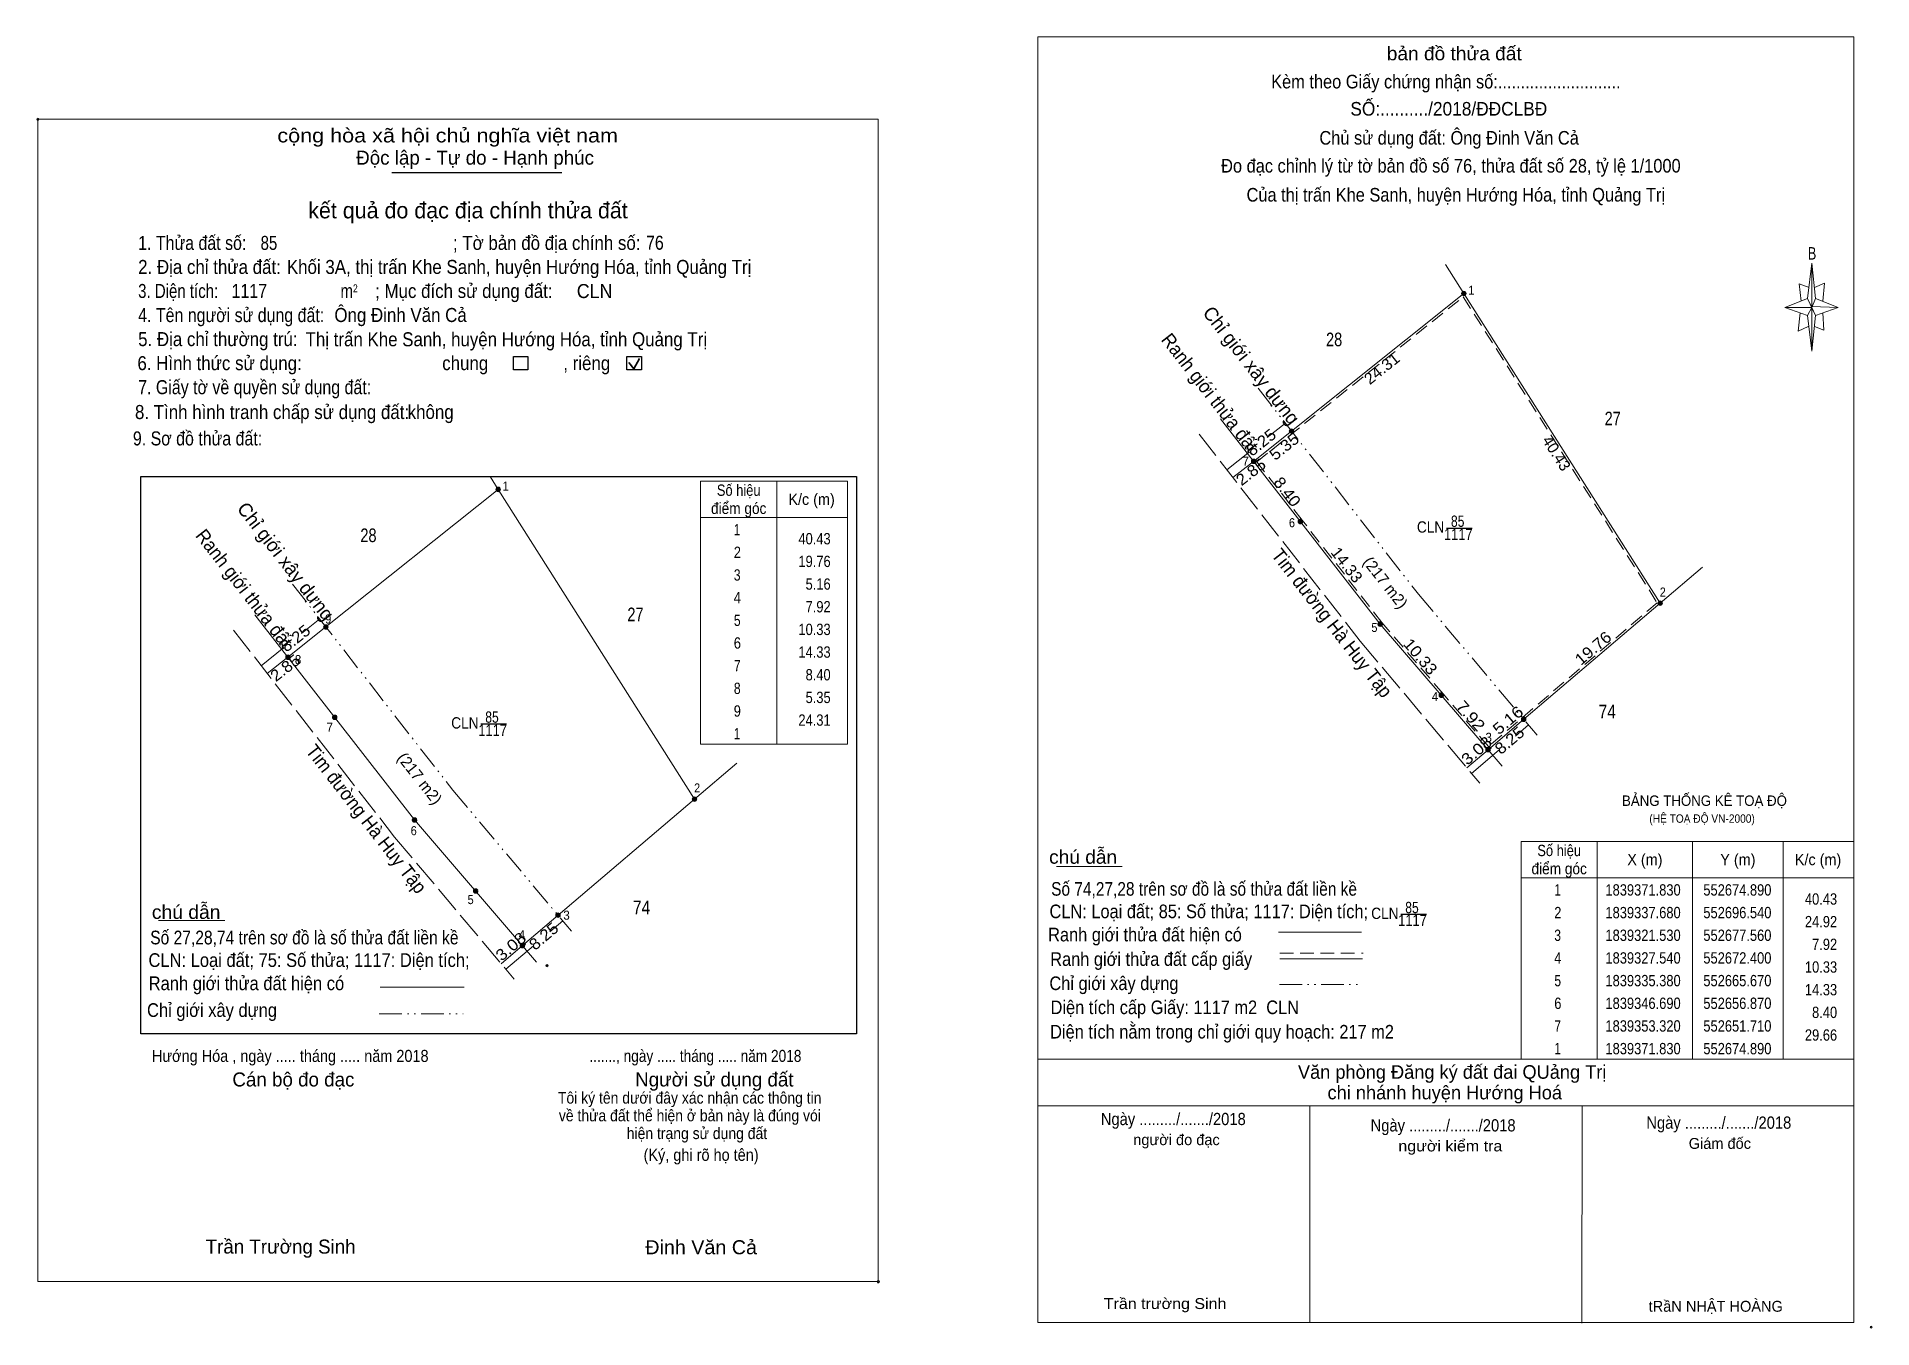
# Model space of a CAD drawing. Header units: metres. Extents: x 552287 to 552942, y 1839234 to 1839444.
# Drawn here: x 552286.6 to 552489, y 1839302.1 to 1839444.5 of the extents above; entities that cross this region are included whole.
import ezdxf
from ezdxf.enums import TextEntityAlignment as Align

# ---------------------------------------------------------------- set-up
doc = ezdxf.new("R2010")
doc.units = ezdxf.units.M
doc.header["$LTSCALE"] = 0.5
doc.header["$PDMODE"] = 32
doc.header["$PDSIZE"] = 0.25
for name, pattern in [('DASH_DOUBLE_DOT', [9.2, 5, -1.2, 0.3, -1.2, 0.3, -1.2]), ('LONG_DASHED', [7.5, 6, -1.5]), ('MEDIUM_DASHED', [4.5, 3, -1.5])]:
    doc.linetypes.add(name, pattern=pattern)
for name, color, linetype, lineweight in [('1', 7, 'MEDIUM_DASHED', 13), ('10', 7, 'Continuous', 13), ('13', 7, 'Continuous', 25), ('17', 7, 'Continuous', 13), ('2', 7, 'Continuous', 13), ('22', 7, 'Continuous', 13), ('23', 7, 'Continuous', 13), ('28', 7, 'Continuous', 13), ('4', 7, 'Continuous', 25), ('5', 7, 'Continuous', 13), ('6', 7, 'Continuous', 13), ('63', 7, 'Continuous', 13)]:
    doc.layers.add(name, color=color, linetype=linetype, lineweight=lineweight)

msp = doc.modelspace()

# ---------------------------------------------------------------- texts
at = {"layer": '1'}
for s, height, width, p in [('BẢNG THỐNG KÊ TOẠ ĐỘ ', 1.15, 0.95, (552461.43, 1839359.68)), ('(HỆ TOẠ ĐỘ VN-2000)', 0.93, 0.9, (552464.44, 1839357.82))]:
    msp.add_text(s, height=height, dxfattribs=dict(at, width=width)).set_placement(p)
at = {"layer": '13', "width": 0.9}
msp.add_text('CLN ', height=1.25, dxfattribs=at).set_placement((552335.76, 1839368.21), align=Align.RIGHT)
at = {"layer": '13'}
for s, width, p in [('85', 0.8, (552336.83, 1839368.85)), ('1117', 0.85, (552336.895, 1839367.4))]:
    msp.add_text(s, height=1.25, dxfattribs=dict(at, width=width)).set_placement(p, align=Align.CENTER)
at = {"layer": '2'}
for s, height, width, p in [('cộng hòa xã hội chủ nghĩa việt nam', 1.547, 1.15, (552313.16, 1839432.84)), ('1. Thửa đất số:', 1.547, 0.85, (552297.81, 1839420.99)), ('85', 1.547, 0.8, (552311.31, 1839420.99)), ('; Tờ bản đồ địa chính số:', 1.547, 0.9, (552332.52, 1839420.99)), ('76', 1.547, 0.85, (552353.81, 1839421.01)), ('2. Địa chỉ thửa đất:', 1.547, 0.9, (552297.81, 1839418.34)), ('Khối 3A, thị trấn Khe Sanh, huyện Hướng Hóa, tỉnh Quảng Trị', 1.547, 0.9, (552314.21, 1839418.34)), ('3. Diện tích:', 1.547, 0.8, (552297.81, 1839415.69)), ('; Mục đích sử dụng đất:', 1.547, 0.9, (552323.94, 1839415.69)), ('1117', 1.547, 0.85, (552308.11, 1839415.69)), ('m', 1.547, 0.8, (552320.12, 1839415.69)), ('2', 0.8837, 0.8, (552321.5, 1839416.31)), (' CLN', 1.547, 0.95, (552345.63, 1839415.68)), ('4. Tên người sử dụng đất:', 1.547, 0.85, (552297.81, 1839413.03)), ('Ông Đinh Văn Cả', 1.547, 0.9, (552319.45, 1839413.04)), ('5. Địa chỉ thường trú:', 1.547, 0.9, (552297.81, 1839410.38)), ('Thị trấn Khe Sanh, huyện Hướng Hóa, tỉnh Quảng Trị', 1.547, 0.9, (552316.27, 1839410.36)), ('6. Hình thức sử dụng:', 1.547, 0.9, (552297.73, 1839407.73)), ('chung                , riêng', 1.547, 0.9, (552331.34, 1839407.73)), ('7. Giấy tờ về quyền sử dụng đất:', 1.547, 0.85, (552297.81, 1839405.08)), ('8. Tình hình tranh chấp sử dụng đất: ', 1.547, 0.9, (552297.46, 1839402.34)), ('không', 1.547, 0.9, (552327.53, 1839402.35)), ('9. Sơ đồ thửa đất:', 1.547, 0.85, (552297.23, 1839399.43)), ('Hướng Hóa , ngày ..... tháng ..... năm 2018', 1.326, 0.9, (552299.33, 1839331.45)), ('......., ngày ..... tháng ..... năm 2018', 1.326, 0.85, (552347.57, 1839331.45)), ('(Ký, ghi rõ họ tên)', 1.326, 0.9, (552353.54, 1839320.54)), ('Đinh Văn Cả', 1.547, 1.05, (552353.73, 1839310.24))]:
    msp.add_text(s, height=height, dxfattribs=dict(at, width=width)).set_placement(p)
for s, p in [('Độc lập - Tự do - Hạnh phúc', (552321.85, 1839430.39)), ('Cán bộ đo đạc', (552308.2, 1839328.74)), ('Người sử dụng đất', (552352.61, 1839328.74)), ('Trần Trường Sinh', (552305.25, 1839310.31))]:
    msp.add_text(s, height=1.547, dxfattribs=at).set_placement(p)
for s, height, p in [('kết quả đo đạc địa chính thửa đất', 1.768, (552334.18, 1839424.47)), ('.', 0.442, (552379.3914, 1839306.96))]:
    msp.add_text(s, height=height, dxfattribs=at).set_placement(p, align=Align.CENTER)
for s, height, width, p in [(' 1', 1, 0.9, (552445.15, 1839416.05)), (' 7', 1, 0.95, (552420.29, 1839397.2)), (' 6', 1, 0.9, (552425.37, 1839390.41)), ('CLN ', 1.25, 0.9, (552442.24, 1839389.81)), (' 2', 1, 0.9, (552466.26, 1839382.76)), (' 5', 1, 0.9, (552434.46, 1839378.86)), (' 4', 1, 0.95, (552441.16, 1839371.24)), (' 3', 1, 0.95, (552447.08, 1839366.74))]:
    msp.add_text(s, height=height, dxfattribs=dict(at, width=width)).set_placement(p, align=Align.RIGHT)
for s, height, rotation, p in [('Chỉ giới xây dựng', 1.5, 307.9, (552419.9686, 1839407.7957)), ('40.43', 1.25, 302.373, (552453.6867, 1839398.2396)), ('(217 m2)', 1.25, 308.238, (552434.8498, 1839383.9218))]:
    msp.add_text(s, height=height, rotation=rotation, dxfattribs=at).set_placement(p, align=Align.CENTER)
for s, height, rotation, width, p in [('Ranh giới thửa đất', 1.5, 307.9, 0.95, (552415.4065, 1839404.7957)), ('24.31', 1.25, 38.605, 1.05, (552435.3301, 1839407.4273)), ('8.25', 1.25, 38.601, 1.1, (552422.0251, 1839399.2796)), ('5.35', 1.25, 38.626, 1.1, (552424.5699, 1839398.8145)), ('2.85', 1.25, 37.875, 1.1, (552420.8863, 1839396.0082)), ('8.40', 1.25, 307.893, 1.1, (552424.0244, 1839393.9339)), ('Tim đường Hà Huy Tập', 1.5, 307.896, 0.95, (552428.8657, 1839379.3857)), ('14.33', 1.25, 307.886, 1.05, (552430.5937, 1839385.8788)), ('8.25', 1.25, 38.601, 1.1, (552315.5451, 1839377.6796)), ('19.76', 1.25, 40.381, 1.1, (552458.6451, 1839376.5982)), ('10.33', 1.25, 310.643, 1.1, (552438.729, 1839375.7421)), ('7.92', 1.25, 310.648, 1.15, (552444.2746, 1839369.2071)), ('5.16', 1.25, 40.445, 1.15, (552449.2596, 1839368.6527)), ('3.08', 1.25, 40.642, 1.15, (552445.7879, 1839365.3014)), ('8.25', 1.25, 40.381, 1.1, (552449.4351, 1839366.4275)), ('8.25', 1.25, 40.381, 1.1, (552342.9351, 1839344.8375))]:
    msp.add_text(s, height=height, rotation=rotation, dxfattribs=dict(at, width=width)).set_placement(p, align=Align.CENTER)
for s, height, width, p in [('28', 1.5, 0.8, (552429.685, 1839410.37)), ('27', 1.5, 0.8, (552460.405, 1839401.65)), ('85', 1.25, 0.8, (552443.31, 1839390.45)), ('1117', 1.25, 0.85, (552443.375, 1839389)), ('74', 1.5, 0.85, (552459.8, 1839369.33)), ('Tôi ký tên dưới đây xác nhận các thông tin', 1.278, 0.9, (552358.625, 1839326.85)), ('về thửa đất thể hiện ở bản này là đúng vói', 1.278, 0.9, (552358.645, 1839324.9)), ('hiện trạng sử dụng đất', 1.278, 0.9, (552359.425, 1839322.94))]:
    msp.add_text(s, height=height, dxfattribs=dict(at, width=width)).set_placement(p, align=Align.CENTER)
at = {"layer": '23', "width": 0.8}
for s, p in [('28', (552323.205, 1839388.77)), ('27', (552352.645, 1839380.05))]:
    msp.add_text(s, height=1.5, dxfattribs=at).set_placement(p, align=Align.CENTER)
at = {"layer": '23'}
for s, rotation, width, p in [('2.85', 37.875, 1.1, (552314.4063, 1839374.4083)), ('3.08', 40.642, 1.15, (552339.3079, 1839343.7014))]:
    msp.add_text(s, height=1.25, rotation=rotation, dxfattribs=dict(at, width=width)).set_placement(p, align=Align.CENTER)
at = {"layer": '28'}
msp.add_text('Chỉ giới xây dựng', height=1.5, rotation=307.9, dxfattribs=at).set_placement((552313.4886, 1839386.1957), align=Align.CENTER)
at = {"layer": '28', "width": 0.95}
for s, rotation, p in [('Ranh giới thửa đất', 307.9, (552308.9265, 1839383.1957)), ('Tim đường Hà Huy Tập', 307.896, (552322.3858, 1839357.7856))]:
    msp.add_text(s, height=1.5, rotation=rotation, dxfattribs=at).set_placement(p, align=Align.CENTER)
at = {"layer": '4', "width": 0.9}
msp.add_text('CLN ', height=1.25, dxfattribs=at).set_placement((552437.2, 1839347.21), align=Align.RIGHT)
at = {"layer": '4'}
for s, width, p in [('85', 0.8, (552438.27, 1839347.85)), ('1117', 0.85, (552438.325, 1839346.44))]:
    msp.add_text(s, height=1.25, dxfattribs=dict(at, width=width)).set_placement(p, align=Align.CENTER)
at = {"layer": '5'}
for s, height, width, p in [('bản đồ thửa đất', 1.5, 1.05, (552442.93, 1839441.9)), ('Kèm theo Giấy chứng nhận số:...........................', 1.5, 0.9, (552442.01, 1839438.8)), ('SỐ:........../2018/ĐĐCLBĐ', 1.5, 0.95, (552442.33, 1839435.8)), ('Chủ sử dụng đất: Ông Đinh Văn Cả', 1.5, 0.9, (552442.365, 1839432.6)), ('Đo đạc chỉnh lý từ tờ bản đồ số 76, thửa đất số 28, tỷ lệ 1/1000 ', 1.5, 0.9, (552442.81, 1839429.52)), ('Của thị trấn Khe Sanh, huyện Hướng Hóa, tỉnh Quảng Trị', 1.5, 0.9, (552443.1, 1839426.32)), ('B', 1.378, 0.75, (552482.39, 1839419.92))]:
    msp.add_text(s, height=height, dxfattribs=dict(at, width=width)).set_placement(p, align=Align.CENTER)
at = {"layer": '6'}
for s, height, width, p in [('chú dẫn', 1.5, 1.05, (552398.26, 1839353.3)), ('Số 74,27,28 trên sơ đồ là số thửa đất liền kề', 1.5, 0.85, (552398.48, 1839349.78)), ('chú dẫn', 1.514, 1.05, (552299.32, 1839347.22)), ('CLN: Loại đất; 85: Số thửa; 1117: Diện tích;', 1.5, 0.9, (552398.3, 1839347.3)), ('Số 27,28,74 trên sơ đồ là số thửa đất liền kề', 1.512, 0.85, (552299.14, 1839344.41)), ('Ranh giới thửa đất hiện có ', 1.5, 0.9, (552398.15, 1839344.74)), ('CLN: Loại đất; 75: Số thửa; 1117: Diện tích;', 1.512, 0.9, (552298.95, 1839341.92)), ('Ranh giới thửa đất cấp giấy', 1.5, 0.9, (552398.38, 1839342.04)), ('Ranh giới thửa đất hiện có ', 1.514, 0.9, (552298.97, 1839339.36)), ('Chỉ giới xây dựng', 1.5, 0.9, (552398.29, 1839339.37)), ('Diện tích cấp Giấy: 1117 m2  CLN', 1.5, 0.9, (552398.42, 1839336.72)), ('Chỉ giới xây dựng', 1.51, 0.9, (552298.79, 1839336.41)), ('Diện tích nằm trong chỉ giới quy hoạch: 217 m2', 1.5, 0.9, (552398.37, 1839334.03))]:
    msp.add_text(s, height=height, dxfattribs=dict(at, width=width)).set_placement(p)
for s, height, p in [(' Văn phòng Đăng ký đất đai QUảng Trị', 1.5, (552442.42, 1839329.59)), ('chi nhánh huyện Hướng Hoá', 1.5, (552441.885, 1839327.32)), ('người đo đạc', 1.2, (552412.305, 1839322.27)), ('Giám đốc', 1.2, (552472.215, 1839321.86)), ('tRầN NHẬT HOÀNG', 1.2, (552471.765, 1839303.9))]:
    msp.add_text(s, height=height, dxfattribs=at).set_placement(p, align=Align.CENTER)
for s, height, width, p in [('Ngày ........./......./2018', 1.35, 0.9, (552411.95, 1839324.48)), ('Ngày ........./......./2018', 1.35, 0.9, (552441.7, 1839323.78)), ('Ngày ........./......./2018', 1.35, 0.9, (552472.1, 1839324.08)), ('người kiểm tra', 1.2, 1.1, (552442.5, 1839321.58)), ('Trần trường Sinh', 1.2, 1.1, (552411.045, 1839304.2))]:
    msp.add_text(s, height=height, dxfattribs=dict(at, width=width)).set_placement(p, align=Align.CENTER)
at = {"layer": '63'}
for s, height, width, p in [(' 1', 1, 0.9, (552338.67, 1839394.45)), ('40.43', 1.25, 0.85, (552374.17, 1839388.52)), ('19.76', 1.25, 0.85, (552374.17, 1839386.02)), ('5.16', 1.25, 0.85, (552374.17, 1839383.52)), ('7.92', 1.25, 0.85, (552374.17, 1839381.02)), (' 9', 1, 0.9, (552319.1, 1839379.79)), ('10.33', 1.25, 0.85, (552374.17, 1839378.52)), ('14.33', 1.25, 0.85, (552374.17, 1839376.02)), (' 8', 1, 0.95, (552315.8, 1839375.31)), ('8.40', 1.25, 0.85, (552374.17, 1839373.52)), ('5.35', 1.25, 0.85, (552374.17, 1839371.02)), (' 7', 1, 0.95, (552319.29, 1839367.85)), ('24.31', 1.25, 0.85, (552374.17, 1839368.52)), (' 2', 1, 0.9, (552359.78, 1839361.16)), (' 6', 1, 0.9, (552328.53, 1839356.45)), (' 5', 1, 0.9, (552334.81, 1839348.85)), ('40.43', 1.25, 0.85, (552485.15, 1839348.79)), (' 3', 1, 0.95, (552345.4, 1839347.13)), ('24.92', 1.25, 0.85, (552485.15, 1839346.29)), (' 4', 1, 0.95, (552340.47, 1839344.97)), ('7.92', 1.25, 0.85, (552485.15, 1839343.79)), ('10.33', 1.25, 0.85, (552485.15, 1839341.29)), ('14.33', 1.25, 0.85, (552485.15, 1839338.79)), ('8.40', 1.25, 0.85, (552485.15, 1839336.29)), ('29.66', 1.25, 0.85, (552485.15, 1839333.79))]:
    msp.add_text(s, height=height, dxfattribs=dict(at, width=width)).set_placement(p, align=Align.RIGHT)
for s, height, width, p in [('Số hiệu', 1.25, 0.85, (552364.03, 1839393.87)), ('điểm góc', 1.25, 0.9, (552364.03, 1839391.87)), ('K/c (m)', 1.25, 0.95, (552372.065, 1839392.87)), (' 1', 1.25, 0.75, (552363.68, 1839389.52)), (' 2', 1.25, 0.85, (552363.685, 1839387.02)), (' 3', 1.25, 0.8, (552363.675, 1839384.52)), (' 4', 1.25, 0.85, (552363.68, 1839382.02)), (' 5', 1.25, 0.8, (552363.685, 1839379.52)), (' 6', 1.25, 0.85, (552363.685, 1839377.02)), (' 7', 1.25, 0.8, (552363.685, 1839374.52)), (' 8', 1.25, 0.8, (552363.685, 1839372.02)), (' 9', 1.25, 0.85, (552363.68, 1839369.52)), (' 1', 1.25, 0.75, (552363.68, 1839367.02)), ('Số hiệu', 1.25, 0.85, (552454.5, 1839354.14)), ('điểm góc', 1.25, 0.9, (552454.5, 1839352.14)), ('X (m)', 1.25, 0.95, (552463.95, 1839353.14)), ('Y (m)', 1.25, 0.95, (552474.205, 1839353.14)), ('K/c (m)', 1.25, 0.95, (552483.045, 1839353.14)), (' 1', 1.25, 0.75, (552454.15, 1839349.79)), ('1839371.830', 1.25, 0.85, (552463.75, 1839349.79)), ('552674.890', 1.25, 0.85, (552474.15, 1839349.79)), ('74', 1.5, 0.85, (552353.32, 1839347.73)), (' 2', 1.25, 0.85, (552454.155, 1839347.29)), ('1839337.680', 1.25, 0.85, (552463.75, 1839347.29)), ('552696.540', 1.25, 0.85, (552474.15, 1839347.29)), (' 3', 1.25, 0.8, (552454.145, 1839344.79)), ('1839321.530', 1.25, 0.85, (552463.75, 1839344.79)), ('552677.560', 1.25, 0.85, (552474.15, 1839344.79)), (' 4', 1.25, 0.85, (552454.15, 1839342.29)), ('1839327.540', 1.25, 0.85, (552463.75, 1839342.29)), ('552672.400', 1.25, 0.85, (552474.15, 1839342.29)), (' 5', 1.25, 0.8, (552454.155, 1839339.79)), ('1839335.380', 1.25, 0.85, (552463.75, 1839339.79)), ('552665.670', 1.25, 0.85, (552474.15, 1839339.79)), (' 6', 1.25, 0.85, (552454.155, 1839337.29)), ('1839346.690', 1.25, 0.85, (552463.75, 1839337.29)), ('552656.870', 1.25, 0.85, (552474.15, 1839337.29)), (' 7', 1.25, 0.8, (552454.155, 1839334.79)), ('1839353.320', 1.25, 0.85, (552463.75, 1839334.79)), ('552651.710', 1.25, 0.85, (552474.15, 1839334.79)), (' 1', 1.25, 0.75, (552454.15, 1839332.29)), ('1839371.830', 1.25, 0.85, (552463.75, 1839332.29)), ('552674.890', 1.25, 0.85, (552474.15, 1839332.29))]:
    msp.add_text(s, height=height, dxfattribs=dict(at, width=width)).set_placement(p, align=Align.CENTER)
msp.add_text('(217 m2)', height=1.25, rotation=308.238, dxfattribs=at).set_placement((552328.3698, 1839362.3218), align=Align.CENTER)

# ---------------------------------------------------------------- hatches: boundary and pattern name
at = {"layer": '2'}
for points in [[(552444.24, 1839416.18, 1), (552443.74, 1839416.18, 1)], [(552425.2419, 1839401.0079, 1), (552424.7419, 1839401.0079, 1)], [(552421.06, 1839397.67, 1), (552420.56, 1839397.67, 1)], [(552426.22, 1839391.04, 1), (552425.72, 1839391.04, 1)], [(552465.89, 1839382.03, 1), (552465.39, 1839382.03, 1)], [(552435.02, 1839379.73, 1), (552434.52, 1839379.73, 1)], [(552314.58, 1839376.07, 1), (552314.08, 1839376.07, 1)], [(552441.75, 1839371.89, 1), (552441.25, 1839371.89, 1)], [(552319.74, 1839369.44, 1), (552319.24, 1839369.44, 1)], [(552450.8403, 1839369.2273, 1), (552450.3403, 1839369.2273, 1)], [(552446.91, 1839365.88, 1), (552446.41, 1839365.88, 1)], [(552328.54, 1839358.13, 1), (552328.04, 1839358.13, 1)], [(552335.27, 1839350.29, 1), (552334.77, 1839350.29, 1)], [(552340.43, 1839344.28, 1), (552339.93, 1839344.28, 1)]]:
    msp.add_hatch(color=256, dxfattribs=at).paths.add_polyline_path(points)
at = {"layer": '63'}
for points in [[(552337.76, 1839394.58, 1), (552337.26, 1839394.58, 1)], [(552318.7619, 1839379.4079, 1), (552318.2619, 1839379.4079, 1)], [(552359.41, 1839360.43, 1), (552358.91, 1839360.43, 1)], [(552344.3603, 1839347.6273, 1), (552343.8603, 1839347.6273, 1)]]:
    msp.add_hatch(color=256, dxfattribs=at).paths.add_polyline_path(points)

# ---------------------------------------------------------------- linework, layer by layer
at = {"layer": '10'}
msp.add_line((552337.51, 1839394.58), (552359.16, 1839360.43), dxfattribs=at)
for points in [[(552314.33, 1839376.07), (552318.51, 1839379.41), (552337.51, 1839394.58)], [(552340.18, 1839344.28), (552344.11, 1839347.63), (552359.16, 1839360.43)]]:
    msp.add_lwpolyline(points, dxfattribs=at)
at = {"layer": '13'}
msp.add_line((552335.61, 1839368.72), (552338.42, 1839368.72), dxfattribs=at)
at = {"layer": '17'}
for p, q in [((552399.06, 1839352.98), (552406.3, 1839352.98)), ((552300.05, 1839347.04), (552307.36, 1839347.04)), ((552397, 1839302.7), (552397.02, 1839326.61)), ((552427, 1839302.68), (552427.02, 1839326.58)), ((552457, 1839302.65), (552457.02, 1839326.56))]:
    msp.add_line(p, q, dxfattribs=at)
at = {"layer": '2', "lineweight": 25}
for p, q in [((552325.78, 1839429.51), (552344.52, 1839429.51)), ((552298.12, 1839396), (552377.01, 1839396)), ((552377.01, 1839396), (552377.01, 1839334.53)), ((552442.09, 1839390.32), (552444.9, 1839390.32))]:
    msp.add_line(p, q, dxfattribs=at)
at = {"layer": '2'}
for p, q in [((552441.97, 1839419.37), (552443.99, 1839416.18)), ((552443.99, 1839416.18), (552465.64, 1839382.03)), ((552422.3, 1839400.29), (552424.31, 1839401.89)), ((552417.86, 1839396.74), (552420.35, 1839398.73)), ((552418.52, 1839395.89), (552420.81, 1839397.67)), ((552470.3, 1839385.99), (552465.64, 1839382.03)), ((552315.82, 1839378.69), (552317.83, 1839380.29)), ((552311.38, 1839375.14), (552313.87, 1839377.13)), ((552449.67, 1839367.38), (552451.12, 1839368.61)), ((552444.32, 1839363.87), (552446.66, 1839365.88)), ((552447.87, 1839365.85), (552444.83, 1839363.27))]:
    msp.add_line(p, q, dxfattribs=at)
at = {"layer": '2', "lineweight": 35}
for p, q in [((552351.92, 1839408.56), (552352.45, 1839407.87)), ((552352.45, 1839407.87), (552353.09, 1839409.02))]:
    msp.add_line(p, q, dxfattribs=at)
at = {"layer": '2'}
msp.add_lwpolyline([(552286.75, 1839435.39), (552379.42, 1839435.39), (552379.42, 1839307.22), (552286.75, 1839307.22)], close=True, dxfattribs=at)
for points in [[(552420.81, 1839397.67), (552424.99, 1839401.01), (552443.99, 1839416.18)], [(552448.23, 1839364.05), (552434.77, 1839379.73), (552417.16, 1839402.35)], [(552446.66, 1839365.88), (552450.59, 1839369.23), (552465.64, 1839382.03)]]:
    msp.add_lwpolyline(points, dxfattribs=at)
at = {"layer": '2', "linetype": 'MEDIUM_DASHED'}
msp.add_lwpolyline([(552443.93, 1839415.81), (552465.31, 1839382.08), (552446.69, 1839366.23), (552441.69, 1839372.05), (552434.96, 1839379.89), (552426.17, 1839391.19), (552421.16, 1839397.63)], close=True, dxfattribs=at)
at = {"layer": '2', "lineweight": 25}
for points in [[(552339.19, 1839409.24), (552340.78, 1839409.24), (552340.78, 1839407.76), (552339.19, 1839407.76)], [(552351.71, 1839409.24), (552353.3, 1839409.24), (552353.3, 1839407.76), (552351.71, 1839407.76)]]:
    msp.add_lwpolyline(points, close=True, dxfattribs=at)
at = {"layer": '2', "linetype": 'DASH_DOUBLE_DOT'}
msp.add_lwpolyline([(552421.31, 1839405.74), (552438.98, 1839383.03), (552452.06, 1839367.48)], dxfattribs=at)
at = {"layer": '2', "linetype": 'LONG_DASHED'}
msp.add_lwpolyline([(552414.8, 1839400.67), (552432.57, 1839377.84), (552445.75, 1839362.17)], dxfattribs=at)
at = {"layer": '2', "lineweight": 25}
msp.add_lwpolyline([(552377.01, 1839334.53), (552298.12, 1839334.53), (552298.12, 1839396)], dxfattribs=at)
at = {"layer": '2'}
for centre in [(552443.99, 1839416.18), (552424.9919, 1839401.0079), (552465.64, 1839382.03), (552450.5903, 1839369.2273)]:
    msp.add_circle(centre, 0.25, dxfattribs=at)
at = {"layer": '2', "linetype": 'MEDIUM_DASHED'}
for centre in [(552420.81, 1839397.67), (552425.97, 1839391.04), (552434.77, 1839379.73), (552314.33, 1839376.07), (552441.5, 1839371.89), (552319.49, 1839369.44), (552446.66, 1839365.88), (552328.29, 1839358.13), (552335.02, 1839350.29), (552340.18, 1839344.28)]:
    msp.add_circle(centre, 0.25, dxfattribs=at)
at = {"layer": '2'}
for p in [(552286.75, 1839435.39), (552446.86, 1839366.06), (552342.9, 1839342.05), (552379.42, 1839307.22)]:
    msp.add_point(p, dxfattribs=at)
at = {"layer": '22', "linetype": 'LONG_DASHED'}
msp.add_lwpolyline([(552308.32, 1839379.07), (552326.09, 1839356.24), (552339.27, 1839340.57)], dxfattribs=at)
at = {"layer": '23'}
for p, q in [((552336.61, 1839396), (552337.51, 1839394.58)), ((552363.82, 1839364.39), (552359.16, 1839360.43))]:
    msp.add_line(p, q, dxfattribs=at)
msp.add_lwpolyline([(552341.75, 1839342.45), (552328.29, 1839358.13), (552310.68, 1839380.75)], dxfattribs=at)
msp.add_point((552340.38, 1839344.46), dxfattribs=at)
at = {"layer": '28'}
for p, q in [((552315.82, 1839378.69), (552317.83, 1839380.29)), ((552311.38, 1839375.14), (552313.87, 1839377.13)), ((552312.04, 1839374.29), (552314.33, 1839376.07)), ((552344.64, 1839347.01), (552343.19, 1839345.78)), ((552337.84, 1839342.27), (552340.18, 1839344.28)), ((552341.39, 1839344.25), (552338.35, 1839341.67))]:
    msp.add_line(p, q, dxfattribs=at)
at = {"layer": '28', "linetype": 'DASH_DOUBLE_DOT'}
msp.add_lwpolyline([(552314.83, 1839384.14), (552332.5, 1839361.43), (552345.58, 1839345.88)], dxfattribs=at)
at = {"layer": '4'}
msp.add_line((552437.05, 1839347.73), (552439.86, 1839347.73), dxfattribs=at)
at = {"layer": '5'}
for p, q in [((552481.87, 1839415.64), (552482.37, 1839419.54)), ((552482.77, 1839415.64), (552485.27, 1839414.64)), ((552481.87, 1839413.74), (552479.37, 1839414.64)), ((552482.77, 1839413.74), (552482.37, 1839409.84)), ((552483.57, 1839414.04), (552483.67, 1839412.14)), ((552483.67, 1839412.14), (552482.67, 1839412.54))]:
    msp.add_line(p, q, dxfattribs=at)
for points in [[(552397, 1839444.5), (552487, 1839444.5), (552487, 1839302.7), (552397, 1839302.7)], [(552482.37, 1839419.54), (552482.77, 1839415.64), (552482.37, 1839414.64)], [(552482.37, 1839414.64), (552479.37, 1839414.64), (552481.87, 1839415.64), (552482.77, 1839413.74), (552485.27, 1839414.64), (552482.37, 1839414.74)], [(552482.37, 1839414.64), (552482.37, 1839409.84), (552481.87, 1839413.74)]]:
    msp.add_lwpolyline(points, close=True, dxfattribs=at)
for points in [[(552482.67, 1839416.84), (552483.77, 1839417.34), (552483.57, 1839415.34)], [(552482.37, 1839414.64), (552481.87, 1839415.64), (552479.37, 1839414.64)], [(552482.07, 1839416.84), (552480.97, 1839417.24), (552481.17, 1839415.34)], [(552481.07, 1839414.04), (552480.87, 1839412.04), (552481.97, 1839412.54)], [(552482.37, 1839414.64), (552482.77, 1839413.74), (552485.27, 1839414.64)]]:
    msp.add_lwpolyline(points, dxfattribs=at)
at = {"layer": '6'}
for p, q in [((552423.55, 1839345.76), (552432.69, 1839345.76)), ((552423.69, 1839342.83), (552432.83, 1839342.83)), ((552324.51, 1839339.68), (552333.74, 1839339.68)), ((552397, 1839331.76), (552487, 1839331.76)), ((552397, 1839331.76), (552487, 1839331.76)), ((552397, 1839326.6), (552487, 1839326.6))]:
    msp.add_line(p, q, dxfattribs=at)
at = {"layer": '6', "linetype": 'MEDIUM_DASHED'}
msp.add_line((552423.69, 1839343.45), (552432.89, 1839343.45), dxfattribs=at)
at = {"layer": '6', "linetype": 'DASH_DOUBLE_DOT'}
for p, q in [((552423.65, 1839339.98), (552432.79, 1839339.98)), ((552324.4, 1839336.76), (552333.63, 1839336.76))]:
    msp.add_line(p, q, dxfattribs=at)
at = {"layer": '6'}
msp.add_point((552488.9, 1839302.2), dxfattribs=at)
at = {"layer": '63'}
for p, q in [((552368.23, 1839395.5), (552368.23, 1839366.5)), ((552458.7, 1839355.76), (552458.7, 1839331.76)), ((552469.2, 1839355.76), (552469.2, 1839331.76)), ((552479.2, 1839355.76), (552479.2, 1839331.76)), ((552450.3, 1839351.76), (552487, 1839351.76))]:
    msp.add_line(p, q, dxfattribs=at)
for points in [[(552368.23, 1839366.5), (552359.83, 1839366.5), (552359.83, 1839395.5), (552368.23, 1839395.5)], [(552368.23, 1839395.5), (552376.03, 1839395.5), (552376.03, 1839366.5), (552368.23, 1839366.5)], [(552359.83, 1839391.5), (552368.23, 1839391.5), (552376.03, 1839391.5)]]:
    msp.add_lwpolyline(points, dxfattribs=at)
msp.add_lwpolyline([(552450.3, 1839355.76), (552487, 1839355.76), (552487, 1839331.76), (552450.3, 1839331.76)], close=True, dxfattribs=at)
for centre in [(552337.51, 1839394.58), (552318.5119, 1839379.4079), (552359.16, 1839360.43), (552344.1103, 1839347.6273)]:
    msp.add_circle(centre, 0.25, dxfattribs=at)

msp.set_redraw_order([(e.dxf.handle, doc.entitydb.next_handle()) for e in msp.query("TEXT MTEXT ATTDEF DIMENSION ARC_DIMENSION")])  # texts and dimensions are drawn at this point

doc.saveas('drawing.dxf')
